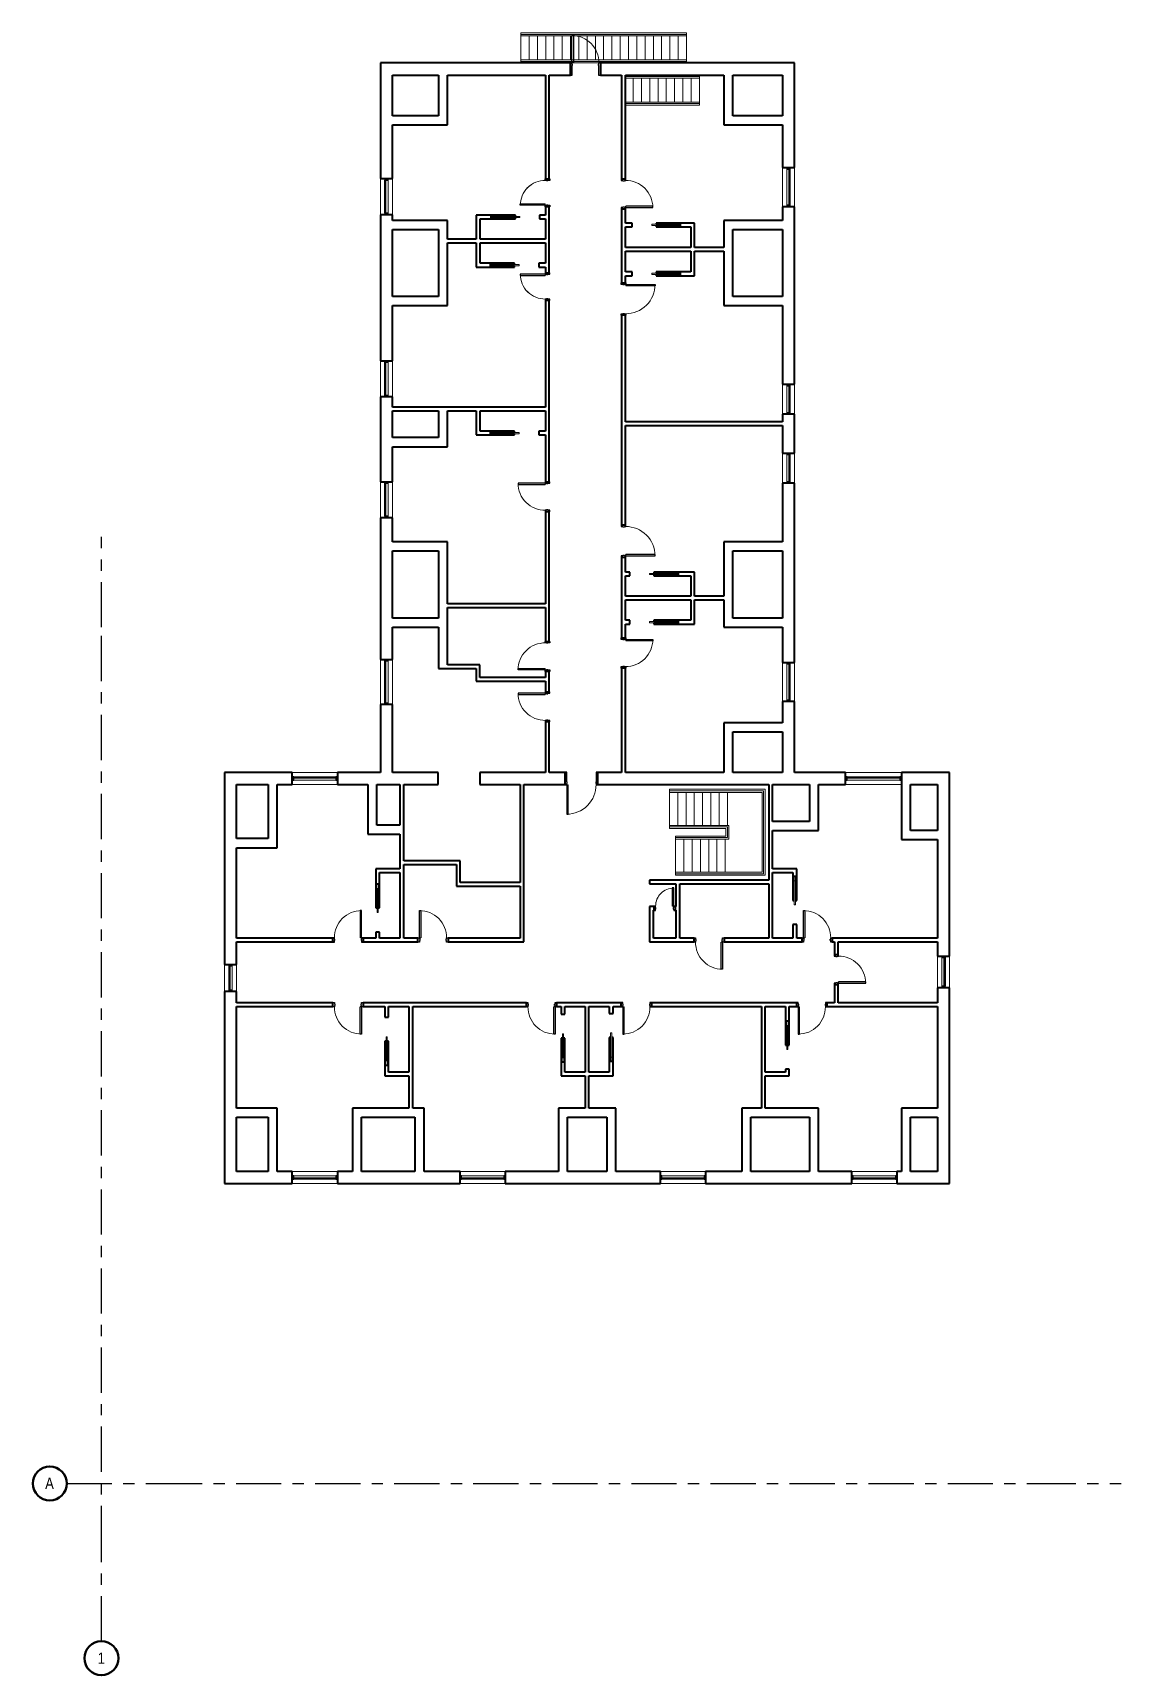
# Model space of a CAD drawing. Header units: inches. Extents: x -1361 to 84, y -1428 to 752.
import ezdxf

# ---------------------------------------------------------------- set-up
doc = ezdxf.new("R2010")
doc.units = ezdxf.units.IN
doc.header["$MEASUREMENT"] = 0
doc.linetypes.add('Grid Line', pattern=[105, 60, -15, 15, -15])
for name, color, linetype, lineweight in [('A-DOOR', 31, 'Continuous', 15), ('A-DOOR-FRAM', 31, 'Continuous', 25), ('A-FLOR-HRAL', 11, 'Continuous', 9), ('A-GLAZ-CURT', 52, 'Continuous', 9), ('A-GLAZ-CWMG', 51, 'Continuous', 9), ('A-WALL', 113, 'Continuous', 15), ('I-WALL', 2, 'Continuous', 15), ('S-GRID', 1, 'Continuous', 9), ('S-GRID-IDEN', 1, 'Continuous', 50), ('S-STRS', 31, 'Continuous', 9)]:
    doc.layers.add(name, color=color, linetype=linetype, lineweight=lineweight)
doc.styles.add('Arial Narrow', font='ARIALN.TTF', dxfattribs={"height": 15})

# ---------------------------------------------------------------- blocks, each defined once
blk = doc.blocks.new('Door-Pocket-Single - Single Pocket Door-5172794-LEVEL 3 Map Export')
at = {"layer": 'A-DOOR'}
for p, q in [((-10, 0.75), (-42, 0.75)), ((-42, 0.75), (-42, -0.75)), ((-10, -0.75), (-10, 0.75)), ((-42, -0.75), (-10, -0.75))]:
    blk.add_line(p, q, dxfattribs=at)
blk = doc.blocks.new('Door-Single_CE_ - HM Door-2_ HM Frame-5139876-LEVEL 3 Map Export')
at = {"layer": 'A-DOOR'}
for p, q in [((18, 39), (16.25, 39)), ((16.25, 39), (16.25, 3)), ((18, 3), (18, 39)), ((16.25, 3), (18, 3))]:
    blk.add_line(p, q, dxfattribs=at)
at = {"layer": 'A-DOOR', "lineweight": 25}
for p, q in [((18, 39), (16.25, 39)), ((16.25, 39), (16.25, 3)), ((18, 3), (18, 39)), ((18, 3), (16.25, 3))]:
    blk.add_line(p, q, dxfattribs=at)
at = {"layer": 'A-DOOR', "lineweight": 9}
blk.add_arc((18, 3), 36, 90, 180.5, dxfattribs=at)
blk.add_arc((18, 3), 36, 90, 180.5, dxfattribs=at)
blk.add_arc((18, 3), 36, 90, 180.5, dxfattribs=at)
blk.add_arc((18, 3), 36, 90, 180.5, dxfattribs=at)
at = {"layer": 'A-DOOR-FRAM'}
for p, q in [((-18, 3), (-20, 3)), ((-20, 3), (-20, -3)), ((-18, 1.25), (-18, 3)), ((-17.5, 1.25), (-18, 1.25)), ((-17.5, -0.75), (-17.5, 1.25)), ((18, 1.25), (17.5, 1.25)), ((17.5, 1.25), (17.5, -0.75)), ((20, 3), (18, 3)), ((18, 3), (18, 1.25)), ((20, -3), (20, 3)), ((-20, -3), (-18, -3)), ((-18, -3), (-18, -0.75)), ((-18, -0.75), (-17.5, -0.75)), ((17.5, -0.75), (18, -0.75)), ((18, -0.75), (18, -3)), ((18, -3), (20, -3))]:
    blk.add_line(p, q, dxfattribs=at)
blk = doc.blocks.new('Door-Pocket-Single - Single Pocket Door-5173088-LEVEL 3 Map Export')
at = {"layer": 'A-DOOR'}
for p, q in [((-42, 0.75), (-10, 0.75)), ((-42, -0.75), (-42, 0.75)), ((-10, 0.75), (-10, -0.75)), ((-10, -0.75), (-42, -0.75))]:
    blk.add_line(p, q, dxfattribs=at)
blk = doc.blocks.new('Door-Single_CE_ - HM Door-2_ HM Frame-5121650-LEVEL 3 Map Export')
at = {"layer": 'A-DOOR'}
for p, q in [((16.25, -39), (16.25, -3)), ((16.25, -3), (18, -3)), ((18, -3), (18, -39)), ((18, -39), (16.25, -39))]:
    blk.add_line(p, q, dxfattribs=at)
at = {"layer": 'A-DOOR', "lineweight": 25}
for p, q in [((16.25, -39), (16.25, -3)), ((18, -3), (16.25, -3)), ((18, -3), (18, -39)), ((18, -39), (16.25, -39))]:
    blk.add_line(p, q, dxfattribs=at)
at = {"layer": 'A-DOOR', "lineweight": 9}
blk.add_arc((18, -3), 36, 179.5, 270, dxfattribs=at)
blk.add_arc((18, -3), 36, 179.5, 270, dxfattribs=at)
blk.add_arc((18, -3), 36, 179.5, 270, dxfattribs=at)
blk.add_arc((18, -3), 36, 179.5, 270, dxfattribs=at)
at = {"layer": 'A-DOOR-FRAM'}
for p, q in [((-20, 3), (-18, 3)), ((-20, -3), (-20, 3)), ((-18, 3), (-18, 0.75)), ((-18, 0.75), (-17.5, 0.75)), ((-17.5, 0.75), (-17.5, -1.25)), ((17.5, 0.75), (18, 0.75)), ((17.5, -1.25), (17.5, 0.75)), ((18, 3), (20, 3)), ((18, 0.75), (18, 3)), ((20, 3), (20, -3)), ((-18, -3), (-20, -3)), ((-18, -1.25), (-18, -3)), ((-17.5, -1.25), (-18, -1.25)), ((18, -1.25), (17.5, -1.25)), ((18, -3), (18, -1.25)), ((20, -3), (18, -3))]:
    blk.add_line(p, q, dxfattribs=at)
blk = doc.blocks.new('Door-Single_CE_ - HM Door-2_ HM Frame-5154406-LEVEL 3 Map Export')
at = {"layer": 'A-DOOR'}
for p, q in [((19.5, 42), (17.75, 42)), ((17.75, 42), (17.75, 3)), ((19.5, 3), (19.5, 42)), ((17.75, 3), (19.5, 3))]:
    blk.add_line(p, q, dxfattribs=at)
at = {"layer": 'A-DOOR', "lineweight": 25}
for p, q in [((19.5, 42), (17.75, 42)), ((17.75, 42), (17.75, 3)), ((19.5, 3), (19.5, 42)), ((19.5, 3), (17.75, 3))]:
    blk.add_line(p, q, dxfattribs=at)
at = {"layer": 'A-DOOR', "lineweight": 9}
for end in [180.5, 180.5, 180.48038, 180.48038]:
    blk.add_arc((19.5, 3), 39, 90, end, dxfattribs=at)
at = {"layer": 'A-DOOR-FRAM'}
for p, q in [((-19.5, 3), (-21.5, 3)), ((-21.5, 3), (-21.5, -3)), ((-19.5, 1.25), (-19.5, 3)), ((-19, 1.25), (-19.5, 1.25)), ((-19, -0.75), (-19, 1.25)), ((19.5, 1.25), (19, 1.25)), ((19, 1.25), (19, -0.75)), ((21.5, 3), (19.5, 3)), ((19.5, 3), (19.5, 1.25)), ((21.5, -3), (21.5, 3)), ((-21.5, -3), (-19.5, -3)), ((-19.5, -3), (-19.5, -0.75)), ((-19.5, -0.75), (-19, -0.75)), ((19, -0.75), (19.5, -0.75)), ((19.5, -0.75), (19.5, -3)), ((19.5, -3), (21.5, -3))]:
    blk.add_line(p, q, dxfattribs=at)
blk = doc.blocks.new('Door-Single_CE_ - HM Door-2_ HM Frame-5154372-LEVEL 3 Map Export')
at = {"layer": 'A-DOOR'}
for p, q in [((17.75, -42), (17.75, -3)), ((17.75, -3), (19.5, -3)), ((19.5, -3), (19.5, -42)), ((19.5, -42), (17.75, -42))]:
    blk.add_line(p, q, dxfattribs=at)
at = {"layer": 'A-DOOR', "lineweight": 25}
for p, q in [((17.75, -42), (17.75, -3)), ((19.5, -3), (17.75, -3)), ((19.5, -3), (19.5, -42)), ((19.5, -42), (17.75, -42))]:
    blk.add_line(p, q, dxfattribs=at)
at = {"layer": 'A-DOOR', "lineweight": 9}
for start in [179.5, 179.5, 179.51962, 179.51962]:
    blk.add_arc((19.5, -3), 39, start, 270, dxfattribs=at)
at = {"layer": 'A-DOOR-FRAM'}
for p, q in [((-21.5, 3), (-19.5, 3)), ((-21.5, -3), (-21.5, 3)), ((-19.5, 3), (-19.5, 0.75)), ((-19.5, 0.75), (-19, 0.75)), ((-19, 0.75), (-19, -1.25)), ((19, 0.75), (19.5, 0.75)), ((19, -1.25), (19, 0.75)), ((19.5, 3), (21.5, 3)), ((19.5, 0.75), (19.5, 3)), ((21.5, 3), (21.5, -3)), ((-19.5, -3), (-21.5, -3)), ((-19.5, -1.25), (-19.5, -3)), ((-19, -1.25), (-19.5, -1.25)), ((19.5, -1.25), (19, -1.25)), ((19.5, -3), (19.5, -1.25)), ((21.5, -3), (19.5, -3))]:
    blk.add_line(p, q, dxfattribs=at)
blk = doc.blocks.new('Door-Single_CE_ - HM Door-2_ HM Frame-5183316-LEVEL 3 Map Export')
at = {"layer": 'A-DOOR'}
for p, q in [((16.5, 36), (14.75, 36)), ((14.75, 36), (14.75, 3)), ((16.5, 3), (16.5, 36)), ((14.75, 3), (16.5, 3))]:
    blk.add_line(p, q, dxfattribs=at)
at = {"layer": 'A-DOOR', "lineweight": 25}
for p, q in [((16.5, 36), (14.75, 36)), ((14.75, 36), (14.75, 3)), ((16.5, 3), (16.5, 36)), ((16.5, 3), (14.75, 3))]:
    blk.add_line(p, q, dxfattribs=at)
at = {"layer": 'A-DOOR', "lineweight": 9}
for end in [180.5, 180.5, 180.52223, 180.52223]:
    blk.add_arc((16.5, 3), 33, 90, end, dxfattribs=at)
at = {"layer": 'A-DOOR-FRAM'}
for p, q in [((-16.5, 3), (-18.5, 3)), ((-18.5, 3), (-18.5, -3)), ((-16.5, 1.25), (-16.5, 3)), ((-16, 1.25), (-16.5, 1.25)), ((-16, -0.75), (-16, 1.25)), ((16.5, 1.25), (16, 1.25)), ((16, 1.25), (16, -0.75)), ((18.5, 3), (16.5, 3)), ((16.5, 3), (16.5, 1.25)), ((18.5, -3), (18.5, 3)), ((-18.5, -3), (-16.5, -3)), ((-16.5, -3), (-16.5, -0.75)), ((-16.5, -0.75), (-16, -0.75)), ((16, -0.75), (16.5, -0.75)), ((16.5, -0.75), (16.5, -3)), ((16.5, -3), (18.5, -3))]:
    blk.add_line(p, q, dxfattribs=at)
blk = doc.blocks.new('Door-Single_CE_ - HM Door-2_ HM Frame-5143425-LEVEL 3 Map Export')
at = {"layer": 'A-DOOR'}
for p, q in [((14.75, -36), (14.75, -3)), ((14.75, -3), (16.5, -3)), ((16.5, -3), (16.5, -36)), ((16.5, -36), (14.75, -36))]:
    blk.add_line(p, q, dxfattribs=at)
at = {"layer": 'A-DOOR', "lineweight": 25}
for p, q in [((14.75, -36), (14.75, -3)), ((16.5, -3), (14.75, -3)), ((16.5, -3), (16.5, -36)), ((16.5, -36), (14.75, -36))]:
    blk.add_line(p, q, dxfattribs=at)
at = {"layer": 'A-DOOR', "lineweight": 9}
for start in [179.47777, 179.47777, 179.5, 179.5]:
    blk.add_arc((16.5, -3), 33, start, 270, dxfattribs=at)
at = {"layer": 'A-DOOR-FRAM'}
for p, q in [((-18.5, 3), (-16.5, 3)), ((-18.5, -3), (-18.5, 3)), ((-16.5, 3), (-16.5, 0.75)), ((-16.5, 0.75), (-16, 0.75)), ((-16, 0.75), (-16, -1.25)), ((16, 0.75), (16.5, 0.75)), ((16, -1.25), (16, 0.75)), ((16.5, 3), (18.5, 3)), ((16.5, 0.75), (16.5, 3)), ((18.5, 3), (18.5, -3)), ((-16.5, -3), (-18.5, -3)), ((-16.5, -1.25), (-16.5, -3)), ((-16, -1.25), (-16.5, -1.25)), ((16.5, -1.25), (16, -1.25)), ((16.5, -3), (16.5, -1.25)), ((18.5, -3), (16.5, -3))]:
    blk.add_line(p, q, dxfattribs=at)
blk = doc.blocks.new('Door-Single_CE_ - HM Door-2_ HM Frame-5154440-LEVEL 3 Map Export')
at = {"layer": 'A-DOOR'}
for p, q in [((19.5, 47.5), (17.75, 47.5)), ((17.75, 47.5), (17.75, 8.5)), ((19.5, 8.5), (19.5, 47.5)), ((17.75, 8.5), (19.5, 8.5))]:
    blk.add_line(p, q, dxfattribs=at)
at = {"layer": 'A-DOOR', "lineweight": 25}
for p, q in [((19.5, 47.5), (17.75, 47.5)), ((17.75, 47.5), (17.75, 8.5)), ((19.5, 8.5), (19.5, 47.5)), ((19.5, 8.5), (17.75, 8.5))]:
    blk.add_line(p, q, dxfattribs=at)
at = {"layer": 'A-DOOR', "lineweight": 9}
for end in [180.5, 180.5, 180.48038, 180.48038]:
    blk.add_arc((19.5, 8.5), 39, 90, end, dxfattribs=at)
at = {"layer": 'A-DOOR-FRAM'}
for p, q in [((-19.5, 8.5), (-21.5, 8.5)), ((-21.5, 8.5), (-21.5, -8.5)), ((-19.5, 6.75), (-19.5, 8.5)), ((-19, 6.75), (-19.5, 6.75)), ((-19.5, -8.5), (-19.5, 4.75)), ((-19.5, 4.75), (-19, 4.75)), ((-19, 4.75), (-19, 6.75)), ((19.5, 6.75), (19, 6.75)), ((19, 6.75), (19, 4.75)), ((19, 4.75), (19.5, 4.75)), ((21.5, 8.5), (19.5, 8.5)), ((19.5, 8.5), (19.5, 6.75)), ((19.5, 4.75), (19.5, -8.5)), ((21.5, -8.5), (21.5, 8.5)), ((-21.5, -8.5), (-19.5, -8.5)), ((19.5, -8.5), (21.5, -8.5))]:
    blk.add_line(p, q, dxfattribs=at)
blk = doc.blocks.new('System Panel - zGlazed-5238808-LEVEL 3 Map Export')
at = {"layer": 'A-GLAZ-CURT', "lineweight": 15}
for p, q in [((28, -0.5), (-28, -0.5)), ((-28, -0.5), (-28, -1.5)), ((-28, -1.5), (28, -1.5)), ((28, -1.5), (28, -0.5))]:
    blk.add_line(p, q, dxfattribs=at)
blk = doc.blocks.new('Rectangular Mullion - 4 1_2_ x 2_ Rectangular_CE_-5238807-LEVEL 3 Map Export')
at = {"layer": 'A-GLAZ-CWMG'}
for p, q in [((-893.8, -137.7), (-893.8, -81.7)), ((-889.3, -137.7), (-889.3, -81.7))]:
    blk.add_line(p, q, dxfattribs=at)
blk = doc.blocks.new('Rectangular Mullion - 4 1_2_ x 2_ Rectangular_CE_-5163796-LEVEL 3 Map Export')
at = {"layer": 'A-GLAZ-CWMG', "lineweight": 25}
for p, q in [((-2, 2.25), (0, 2.25)), ((-2, -2.25), (-2, 2.25)), ((0, 2.25), (0, -2.25)), ((0, -2.25), (-2, -2.25))]:
    blk.add_line(p, q, dxfattribs=at)
blk = doc.blocks.new('Rectangular Mullion - 4 1_2_ x 2_ Rectangular_CE_-5163797-LEVEL 3 Map Export')
at = {"layer": 'A-GLAZ-CWMG', "lineweight": 25}
for p, q in [((0, 2.25), (-2, 2.25)), ((-2, 2.25), (-2, -2.25)), ((0, -2.25), (0, 2.25)), ((-2, -2.25), (0, -2.25))]:
    blk.add_line(p, q, dxfattribs=at)
blk = doc.blocks.new('System Panel - zGlazed-5231333-LEVEL 3 Map Export')
at = {"layer": 'A-GLAZ-CURT', "lineweight": 15}
for p, q in [((22, 1.5), (-22, 1.5)), ((-22, 1.5), (-22, 0.5)), ((-22, 0.5), (22, 0.5)), ((22, 0.5), (22, 1.5))]:
    blk.add_line(p, q, dxfattribs=at)
blk = doc.blocks.new('Rectangular Mullion - 4 1_2_ x 2_ Rectangular_CE_-5231149-LEVEL 3 Map Export')
at = {"layer": 'A-GLAZ-CWMG'}
for p, q in [((-893.8, 154.3), (-893.8, 110.3)), ((-889.3, 154.3), (-889.3, 110.3))]:
    blk.add_line(p, q, dxfattribs=at)
blk = doc.blocks.new('Rectangular Mullion - 4 1_2_ x 2_ Rectangular_CE_-5162606-LEVEL 3 Map Export')
at = {"layer": 'A-GLAZ-CWMG', "lineweight": 25}
for p, q in [((-2, 2.25), (0, 2.25)), ((-2, -2.25), (-2, 2.25)), ((0, 2.25), (0, -2.25)), ((0, -2.25), (-2, -2.25))]:
    blk.add_line(p, q, dxfattribs=at)
blk = doc.blocks.new('Rectangular Mullion - 4 1_2_ x 2_ Rectangular_CE_-5162607-LEVEL 3 Map Export')
at = {"layer": 'A-GLAZ-CWMG', "lineweight": 25}
for p, q in [((0, 2.25), (-2, 2.25)), ((-2, 2.25), (-2, -2.25)), ((0, -2.25), (0, 2.25)), ((-2, -2.25), (0, -2.25))]:
    blk.add_line(p, q, dxfattribs=at)
blk = doc.blocks.new('System Panel - zGlazed-5234466-LEVEL 3 Map Export')
at = {"layer": 'A-GLAZ-CURT', "lineweight": 15}
for p, q in [((24, -0.5), (-24, -0.5)), ((-24, -0.5), (-24, -1.5)), ((-24, -1.5), (24, -1.5)), ((24, -1.5), (24, -0.5))]:
    blk.add_line(p, q, dxfattribs=at)
blk = doc.blocks.new('Rectangular Mullion - 4 1_2_ x 2_ Rectangular_CE_-V1-LEVEL 3 Map Export')
at = {"layer": 'A-GLAZ-CWMG'}
for p, q in [((-359.8, 571.3), (-359.8, 523.3)), ((-355.3, 571.3), (-355.3, 523.3))]:
    blk.add_line(p, q, dxfattribs=at)
blk = doc.blocks.new('System Panel - zGlazed-5234467-LEVEL 3 Map Export')
at = {"layer": 'A-GLAZ-CURT', "lineweight": 15}
for p, q in [((18, -0.5), (-18, -0.5)), ((-18, -0.5), (-18, -1.5)), ((-18, -1.5), (18, -1.5)), ((18, -1.5), (18, -0.5))]:
    blk.add_line(p, q, dxfattribs=at)
blk = doc.blocks.new('Rectangular Mullion - 4 1_2_ x 2_ Rectangular_CE_-5163835-LEVEL 3 Map Export')
at = {"layer": 'A-GLAZ-CWMG'}
for p, q in [((-359.8, 283.8), (-359.8, 247.8)), ((-355.3, 283.8), (-355.3, 247.8))]:
    blk.add_line(p, q, dxfattribs=at)
blk = doc.blocks.new('Railing - Railing-5200195-LEVEL 3 Map Export')
at = {"layer": 'A-FLOR-HRAL'}
for p, q in [((-515.5, -300.2), (-438.5, -300.2)), ((-515.5, -302.2), (-515.5, -300.2)), ((-515.5, -302.2), (-438.5, -302.2)), ((-438.5, -300.2), (-436.5, -300.2)), ((-438.5, -302.2), (-438.5, -316.2)), ((-436.5, -300.2), (-436.5, -318.2)), ((-507.4, -318.2), (-507.4, -316.2)), ((-441.4, -316.2), (-507.4, -316.2)), ((-441.4, -318.2), (-507.4, -318.2)), ((-438.5, -316.2), (-441.4, -316.2)), ((-436.5, -318.2), (-441.4, -318.2))]:
    blk.add_line(p, q, dxfattribs=at)
blk = doc.blocks.new('Railing - Railing-5200199-LEVEL 3 Map Export')
at = {"layer": 'A-FLOR-HRAL'}
for p, q in [((-515.5, -254.2), (-438.5, -254.2)), ((-515.5, -256.2), (-515.5, -254.2)), ((-515.5, -256.2), (-438.5, -256.2)), ((-438.5, -254.2), (-390.5, -254.2)), ((-438.5, -256.2), (-392.5, -256.2)), ((-392.5, -256.2), (-392.5, -362.2)), ((-390.5, -254.2), (-390.5, -364.2)), ((-507.4, -364.2), (-507.4, -362.2)), ((-441.4, -362.2), (-507.4, -362.2)), ((-441.4, -364.2), (-507.4, -364.2)), ((-392.5, -362.2), (-441.4, -362.2)), ((-390.5, -364.2), (-441.4, -364.2))]:
    blk.add_line(p, q, dxfattribs=at)
blk = doc.blocks.new('System Panel - zGlazed-5231364-LEVEL 3 Map Export')
at = {"layer": 'A-GLAZ-CURT', "lineweight": 15}
for p, q in [((16, 1.5), (-16, 1.5)), ((-16, 1.5), (-16, 0.5)), ((-16, 0.5), (16, 0.5)), ((16, 0.5), (16, 1.5))]:
    blk.add_line(p, q, dxfattribs=at)
blk = doc.blocks.new('Rectangular Mullion - 4 1_2_ x 2_ Rectangular_CE_-5211266-LEVEL 3 Map Export')
at = {"layer": 'A-GLAZ-CWMG'}
for p, q in [((-1100.7, -486.7), (-1100.7, -518.7)), ((-1096.2, -486.7), (-1096.2, -518.7))]:
    blk.add_line(p, q, dxfattribs=at)
blk = doc.blocks.new('Railing - Railing-5216611-LEVEL 3 Map Export')
at = {"layer": 'A-FLOR-HRAL'}
for p, q in [((-574.1, 660.3), (-475.7, 660.3)), ((-574.1, 658.3), (-475.7, 658.3)), ((-475.7, 660.3), (-475.7, 658.3))]:
    blk.add_line(p, q, dxfattribs=at)
blk = doc.blocks.new('Railing - Railing-5216615-LEVEL 3 Map Export')
at = {"layer": 'A-FLOR-HRAL'}
for p, q in [((-574.1, 694.3), (-475.7, 694.3)), ((-574.1, 692.3), (-475.7, 692.3)), ((-475.7, 694.3), (-475.7, 692.3))]:
    blk.add_line(p, q, dxfattribs=at)
blk = doc.blocks.new('Door-Single_CE_ - WD Door-2_ WD Frame-5217027-LEVEL 3 Map Export')
at = {"layer": 'A-DOOR'}
for p, q in [((16, -44.5), (16, -8.5)), ((16, -8.5), (18, -8.5)), ((18, -8.5), (18, -44.5)), ((18, -44.5), (16, -44.5))]:
    blk.add_line(p, q, dxfattribs=at)
at = {"layer": 'A-DOOR', "lineweight": 25}
for p, q in [((16, -44.5), (16, -8.5)), ((18, -8.5), (16, -8.5)), ((18, -8.5), (18, -44.5)), ((18, -44.5), (16, -44.5))]:
    blk.add_line(p, q, dxfattribs=at)
at = {"layer": 'A-DOOR', "lineweight": 9}
blk.add_arc((18, -8.5), 36, 179.5, 270, dxfattribs=at)
blk.add_arc((18, -8.5), 36, 179.5, 270, dxfattribs=at)
blk.add_arc((18, -8.5), 36, 179.5, 270, dxfattribs=at)
blk.add_arc((18, -8.5), 36, 179.5, 270, dxfattribs=at)
at = {"layer": 'A-DOOR-FRAM'}
for p, q in [((-20, 8.5), (-18, 8.5)), ((-20, -8.5), (-20, 8.5)), ((-18, 8.5), (-18, -4.5)), ((18, 8.5), (20, 8.5)), ((18, -4.5), (18, 8.5)), ((20, 8.5), (20, -8.5)), ((-18, -8.5), (-20, -8.5)), ((-18, -4.5), (-17.5, -4.5)), ((-18, -6.5), (-18, -8.5)), ((-17.5, -6.5), (-18, -6.5)), ((-17.5, -4.5), (-17.5, -6.5)), ((17.5, -4.5), (18, -4.5)), ((17.5, -6.5), (17.5, -4.5)), ((18, -6.5), (17.5, -6.5)), ((18, -8.5), (18, -6.5)), ((20, -8.5), (18, -8.5))]:
    blk.add_line(p, q, dxfattribs=at)
blk = doc.blocks.new('Railing - Railing-5228391-LEVEL 3 Map Export')
at = {"layer": 'A-FLOR-HRAL'}
for p, q in [((-712.9, 748.3), (-712.9, 750.3)), ((-492.9, 750.3), (-712.9, 750.3)), ((-492.9, 748.3), (-712.9, 748.3)), ((-492.9, 750.3), (-492.9, 748.3))]:
    blk.add_line(p, q, dxfattribs=at)
blk = doc.blocks.new('Railing - Railing-5228395-LEVEL 3 Map Export')
at = {"layer": 'A-FLOR-HRAL'}
for p, q in [((-712.9, 714.3), (-712.9, 716.3)), ((-492.9, 716.3), (-712.9, 716.3)), ((-492.9, 714.3), (-712.9, 714.3)), ((-492.9, 716.3), (-492.9, 714.3))]:
    blk.add_line(p, q, dxfattribs=at)
blk = doc.blocks.new('System Panel - zGlazed-5234469-LEVEL 3 Map Export')
at = {"layer": 'A-GLAZ-CURT', "lineweight": 15}
for p, q in [((19, 1.5), (-19, 1.5)), ((-19, 1.5), (-19, 0.5)), ((-19, 0.5), (19, 0.5)), ((19, 0.5), (19, 1.5))]:
    blk.add_line(p, q, dxfattribs=at)
blk = doc.blocks.new('Rectangular Mullion - 4 1_2_ x 2_ Rectangular_CE_-5208501-LEVEL 3 Map Export')
at = {"layer": 'A-GLAZ-CWMG'}
for p, q in [((-153.6, -513.7), (-153.6, -475.7)), ((-149.1, -513.7), (-149.1, -475.7))]:
    blk.add_line(p, q, dxfattribs=at)
blk = doc.blocks.new('System Panel - zGlazed-5243017-LEVEL 3 Map Export')
at = {"layer": 'A-GLAZ-CURT', "lineweight": 15}
for p, q in [((35.1, 1.5), (-35.1, 1.5)), ((-35.1, 1.5), (-35.1, 0.5)), ((-35.1, 0.5), (35.1, 0.5)), ((35.1, 0.5), (35.1, 1.5))]:
    blk.add_line(p, q, dxfattribs=at)
blk = doc.blocks.new('Rectangular Mullion - 4 1_2_ x 2_ Rectangular_CE_-5243016-LEVEL 3 Map Export')
at = {"layer": 'A-GLAZ-CWMG'}
for p, q in [((-209.4, -235.5), (-279.5, -235.5)), ((-209.4, -240), (-279.5, -240))]:
    blk.add_line(p, q, dxfattribs=at)
blk = doc.blocks.new('System Panel - zGlazed-5230621-LEVEL 3 Map Export')
at = {"layer": 'A-GLAZ-CURT', "lineweight": 15}
for p, q in [((28, 1.5), (-28, 1.5)), ((-28, 1.5), (-28, 0.5)), ((-28, 0.5), (28, 0.5)), ((28, 0.5), (28, 1.5))]:
    blk.add_line(p, q, dxfattribs=at)
blk = doc.blocks.new('Rectangular Mullion - 4 1_2_ x 2_ Rectangular_CE_-5230058-LEVEL 3 Map Export')
at = {"layer": 'A-GLAZ-CWMG'}
for p, q in [((-271.4, -765.5), (-215.4, -765.5)), ((-271.4, -770), (-215.4, -770))]:
    blk.add_line(p, q, dxfattribs=at)
blk = doc.blocks.new('Rectangular Mullion - 4 1_2_ x 2_ Rectangular_CE_-5218122-LEVEL 3 Map Export')
at = {"layer": 'A-GLAZ-CWMG', "lineweight": 25}
for p, q in [((-2, 2.25), (0, 2.25)), ((-2, -2.25), (-2, 2.25)), ((0, 2.25), (0, -2.25)), ((0, -2.25), (-2, -2.25))]:
    blk.add_line(p, q, dxfattribs=at)
blk = doc.blocks.new('Rectangular Mullion - 4 1_2_ x 2_ Rectangular_CE_-5218123-LEVEL 3 Map Export')
at = {"layer": 'A-GLAZ-CWMG', "lineweight": 25}
for p, q in [((0, 2.25), (-2, 2.25)), ((-2, 2.25), (-2, -2.25)), ((0, -2.25), (0, 2.25)), ((-2, -2.25), (0, -2.25))]:
    blk.add_line(p, q, dxfattribs=at)
blk = doc.blocks.new('System Panel - zGlazed-5237946-LEVEL 3 Map Export')
at = {"layer": 'A-GLAZ-CURT', "lineweight": 15}
for p, q in [((28, 1.5), (-28, 1.5)), ((-28, 1.5), (-28, 0.5)), ((-28, 0.5), (28, 0.5)), ((28, 0.5), (28, 1.5))]:
    blk.add_line(p, q, dxfattribs=at)
blk = doc.blocks.new('Door-Single_CE_ - WD Door-2_ WD Frame-5215058-LEVEL 3 Map Export')
at = {"layer": 'A-DOOR'}
for p, q in [((12, 27), (10, 27)), ((10, 27), (10, 3)), ((12, 3), (12, 27)), ((10, 3), (12, 3))]:
    blk.add_line(p, q, dxfattribs=at)
at = {"layer": 'A-DOOR', "lineweight": 25}
for p, q in [((12, 27), (10, 27)), ((10, 27), (10, 3)), ((12, 3), (12, 27)), ((12, 3), (10, 3))]:
    blk.add_line(p, q, dxfattribs=at)
at = {"layer": 'A-DOOR', "lineweight": 9}
for end in [180.5, 180.5, 180.6124, 180.6124]:
    blk.add_arc((12, 3), 24, 90, end, dxfattribs=at)
at = {"layer": 'A-DOOR-FRAM'}
for p, q in [((-12, 3), (-14, 3)), ((-14, 3), (-14, -3)), ((-12, 1), (-12, 3)), ((-11.5, 1), (-12, 1)), ((-11.5, -1), (-11.5, 1)), ((12, 1), (11.5, 1)), ((11.5, 1), (11.5, -1)), ((14, 3), (12, 3)), ((12, 3), (12, 1)), ((14, -3), (14, 3)), ((-14, -3), (-12, -3)), ((-12, -3), (-12, -1)), ((-12, -1), (-11.5, -1)), ((11.5, -1), (12, -1)), ((12, -1), (12, -3)), ((12, -3), (14, -3))]:
    blk.add_line(p, q, dxfattribs=at)
blk = doc.blocks.new('Grid - Grid Head-Circle_CE_-46466-LEVEL 3 Map Export')
at = {"layer": 'S-GRID-IDEN'}
blk.add_circle((0, 0), 0.188, dxfattribs=at)

msp = doc.modelspace()

# ---------------------------------------------------------------- linework, layer by layer
at = {"layer": 'A-WALL', "lineweight": 40}
for p, q in [((-822.1, 696.3), (-822.1, 642.3)), ((-810.1, 630.3), (-810.1, 696.3)), ((-443.5, 696.3), (-443.5, 630.3)), ((-431.5, 642.3), (-431.5, 696.3)), ((-822.1, 642.3), (-883.5, 642.3)), ((-365.5, 642.3), (-431.5, 642.3)), ((-883.5, 630.3), (-810.1, 630.3)), ((-443.5, 630.3), (-365.5, 630.3)), ((-810.1, 503.3), (-883.5, 503.3)), ((-810.1, 478.3), (-810.1, 503.3)), ((-365.5, 503.3), (-443.5, 503.3)), ((-443.5, 503.3), (-443.5, 467.3)), ((-883.5, 491.3), (-822.1, 491.3)), ((-822.1, 491.3), (-822.1, 402.3)), ((-431.5, 491.3), (-365.5, 491.3)), ((-431.5, 402.3), (-431.5, 491.3)), ((-810.1, 390.3), (-810.1, 473.3)), ((-443.5, 462.3), (-443.5, 390.3)), ((-822.1, 402.3), (-883.5, 402.3)), ((-365.5, 402.3), (-431.5, 402.3)), ((-883.5, 390.3), (-810.1, 390.3)), ((-443.5, 390.3), (-365.5, 390.3)), ((-822.1, 250.3), (-822.1, 214.8)), ((-810.1, 202.8), (-810.1, 250.3)), ((-822.1, 214.8), (-883.5, 214.8)), ((-883.5, 202.8), (-810.1, 202.8)), ((-810.1, 76.3), (-883.5, 76.3)), ((-810.1, -5.7), (-810.1, 76.3)), ((-443.5, 76.3), (-443.5, 4.3)), ((-365.5, 76.3), (-443.5, 76.3)), ((-883.5, 64.3), (-822.1, 64.3)), ((-822.1, 64.3), (-822.1, -24.7)), ((-431.5, -24.7), (-431.5, 64.3)), ((-431.5, 64.3), (-365.5, 64.3)), ((-810.1, -86.7), (-810.1, -10.7)), ((-443.5, -0.7), (-443.5, -36.7)), ((-822.1, -24.7), (-883.5, -24.7)), ((-883.5, -36.7), (-822.1, -36.7)), ((-822.1, -36.7), (-822.1, -91.7)), ((-443.5, -36.7), (-365.5, -36.7)), ((-365.5, -24.7), (-431.5, -24.7)), ((-822.1, -91.7), (-810.1, -91.7)), ((-365.5, -163.7), (-443.5, -163.7)), ((-443.5, -163.7), (-443.5, -229.7)), ((-431.5, -175.7), (-365.5, -175.7)), ((-431.5, -229.7), (-431.5, -175.7)), ((-1048.5, -245.7), (-1048.5, -317.7)), ((-1036.5, -329.7), (-1036.5, -245.7)), ((-916, -245.7), (-916, -311.7)), ((-904, -299.7), (-904, -245.7)), ((-329.5, -245.7), (-329.5, -294.7)), ((-317.5, -306.7), (-317.5, -245.7)), ((-207.4, -245.7), (-207.4, -318.7)), ((-195.4, -306.7), (-195.4, -245.7)), ((-873.5, -299.7), (-904, -299.7)), ((-329.5, -294.7), (-378.5, -294.7)), ((-1048.5, -317.7), (-1090.5, -317.7)), ((-916, -311.7), (-873.5, -311.7)), ((-378.5, -306.7), (-317.5, -306.7)), ((-207.4, -318.7), (-159.4, -318.7)), ((-159.4, -306.7), (-195.4, -306.7)), ((-1090.5, -329.7), (-1036.5, -329.7)), ((-1036.5, -675.7), (-1090.5, -675.7)), ((-1036.5, -759.7), (-1036.5, -675.7)), ((-936.5, -675.7), (-936.5, -759.7)), ((-861.5, -675.7), (-936.5, -675.7)), ((-841.5, -675.7), (-856.5, -675.7)), ((-841.5, -759.7), (-841.5, -675.7)), ((-662.9, -675.7), (-662.9, -759.7)), ((-627.4, -675.7), (-662.9, -675.7)), ((-586.9, -675.7), (-622.4, -675.7)), ((-586.9, -759.7), (-586.9, -675.7)), ((-419.5, -675.7), (-419.5, -759.7)), ((-393.4, -675.7), (-419.5, -675.7)), ((-317.5, -675.7), (-388.4, -675.7)), ((-317.5, -759.7), (-317.5, -675.7)), ((-207.4, -675.7), (-207.4, -759.7)), ((-159.4, -675.7), (-207.4, -675.7)), ((-1090.5, -687.7), (-1048.5, -687.7)), ((-1048.5, -687.7), (-1048.5, -759.7)), ((-924.5, -759.7), (-924.5, -687.7)), ((-924.5, -687.7), (-853.5, -687.7)), ((-853.5, -687.7), (-853.5, -759.7)), ((-650.9, -759.7), (-650.9, -687.7)), ((-650.9, -687.7), (-598.9, -687.7)), ((-598.9, -687.7), (-598.9, -759.7)), ((-407.5, -759.7), (-407.5, -687.7)), ((-407.5, -687.7), (-329.5, -687.7)), ((-329.5, -687.7), (-329.5, -759.7)), ((-195.4, -759.7), (-195.4, -687.7)), ((-195.4, -687.7), (-159.4, -687.7))]:
    msp.add_line(p, q, dxfattribs=at)
at = {"layer": 'I-WALL', "lineweight": 40}
for p, q in [((-899.5, 712.3), (-899.5, 558.8)), ((-647.1, 712.3), (-899.5, 712.3)), ((-647.1, 696.3), (-647.1, 712.3)), ((-349.5, 712.3), (-607.1, 712.3)), ((-607.1, 712.3), (-607.1, 696.3)), ((-349.5, 573.3), (-349.5, 712.3)), ((-883.5, 642.3), (-883.5, 696.3)), ((-883.5, 696.3), (-822.1, 696.3)), ((-810.1, 696.3), (-680.1, 696.3)), ((-680.1, 696.3), (-680.1, 558.3)), ((-675.1, 696.3), (-647.1, 696.3)), ((-675.1, 558.3), (-675.1, 696.3)), ((-607.1, 696.3), (-579.1, 696.3)), ((-579.1, 696.3), (-579.1, 558.3)), ((-574.1, 696.3), (-443.5, 696.3)), ((-574.1, 558.3), (-574.1, 696.3)), ((-431.5, 696.3), (-365.5, 696.3)), ((-365.5, 696.3), (-365.5, 642.3)), ((-883.5, 558.8), (-883.5, 630.3)), ((-365.5, 630.3), (-365.5, 573.3)), ((-365.5, 573.3), (-349.5, 573.3)), ((-899.5, 558.8), (-883.5, 558.8)), ((-680.1, 558.3), (-675.1, 558.3)), ((-579.1, 558.3), (-574.1, 558.3)), ((-883.5, 510.8), (-899.5, 510.8)), ((-899.5, 510.8), (-899.5, 316.8)), ((-883.5, 503.3), (-883.5, 510.8)), ((-720.1, 510.3), (-772.1, 510.3)), ((-772.1, 510.3), (-772.1, 478.3)), ((-767.1, 505.3), (-720.1, 505.3)), ((-767.1, 478.3), (-767.1, 505.3)), ((-752.1, 506.3), (-752.1, 509.3)), ((-752.1, 509.3), (-720.1, 509.3)), ((-720.1, 506.3), (-752.1, 506.3)), ((-720.1, 509.3), (-720.1, 510.3)), ((-720.1, 505.3), (-720.1, 506.3)), ((-680.1, 510.3), (-688.1, 510.3)), ((-688.1, 510.3), (-688.1, 505.3)), ((-688.1, 505.3), (-680.1, 505.3)), ((-675.1, 521.3), (-680.1, 521.3)), ((-680.1, 521.3), (-680.1, 510.3)), ((-680.1, 505.3), (-680.1, 478.3)), ((-675.1, 433.8), (-675.1, 521.3)), ((-574.1, 518.3), (-579.1, 518.3)), ((-579.1, 518.3), (-579.1, 420.3)), ((-574.1, 499.8), (-574.1, 518.3)), ((-365.5, 521.3), (-365.5, 503.3)), ((-349.5, 521.3), (-365.5, 521.3)), ((-349.5, 285.8), (-349.5, 521.3)), ((-883.5, 402.3), (-883.5, 491.3)), ((-565.1, 499.8), (-574.1, 499.8)), ((-574.1, 467.3), (-574.1, 494.8)), ((-574.1, 494.8), (-565.1, 494.8)), ((-565.1, 494.8), (-565.1, 499.8)), ((-482.1, 499.8), (-533.1, 499.8)), ((-533.1, 499.8), (-533.1, 498.8)), ((-533.1, 498.8), (-501.1, 498.8)), ((-501.1, 495.8), (-533.1, 495.8)), ((-533.1, 495.8), (-533.1, 494.8)), ((-533.1, 494.8), (-487.1, 494.8)), ((-501.1, 498.8), (-501.1, 495.8)), ((-487.1, 494.8), (-487.1, 467.3)), ((-482.1, 467.3), (-482.1, 499.8)), ((-365.5, 491.3), (-365.5, 402.3)), ((-772.1, 478.3), (-810.1, 478.3)), ((-810.1, 473.3), (-772.1, 473.3)), ((-772.1, 473.3), (-772.1, 441.3)), ((-680.1, 478.3), (-767.1, 478.3)), ((-767.1, 473.3), (-680.1, 473.3)), ((-767.1, 446.3), (-767.1, 473.3)), ((-680.1, 473.3), (-680.1, 446.3)), ((-487.1, 467.3), (-574.1, 467.3)), ((-574.1, 462.3), (-487.1, 462.3)), ((-574.1, 434.8), (-574.1, 462.3)), ((-487.1, 462.3), (-487.1, 434.8)), ((-443.5, 467.3), (-482.1, 467.3)), ((-482.1, 462.3), (-443.5, 462.3)), ((-482.1, 429.8), (-482.1, 462.3)), ((-772.1, 441.3), (-721.1, 441.3)), ((-721.1, 446.3), (-767.1, 446.3)), ((-753.1, 442.3), (-753.1, 445.3)), ((-753.1, 445.3), (-721.1, 445.3)), ((-721.1, 442.3), (-753.1, 442.3)), ((-721.1, 445.3), (-721.1, 446.3)), ((-721.1, 441.3), (-721.1, 442.3)), ((-680.1, 446.3), (-689.1, 446.3)), ((-689.1, 446.3), (-689.1, 441.3)), ((-689.1, 441.3), (-680.1, 441.3)), ((-680.1, 441.3), (-680.1, 433.8)), ((-680.1, 433.8), (-675.1, 433.8)), ((-579.1, 420.3), (-574.1, 420.3)), ((-565.1, 434.8), (-574.1, 434.8)), ((-574.1, 420.3), (-574.1, 429.8)), ((-574.1, 429.8), (-565.1, 429.8)), ((-565.1, 429.8), (-565.1, 434.8)), ((-487.1, 434.8), (-533.1, 434.8)), ((-533.1, 434.8), (-533.1, 433.8)), ((-533.1, 433.8), (-501.1, 433.8)), ((-501.1, 430.8), (-533.1, 430.8)), ((-533.1, 430.8), (-533.1, 429.8)), ((-533.1, 429.8), (-482.1, 429.8)), ((-501.1, 433.8), (-501.1, 430.8)), ((-675.1, 396.8), (-680.1, 396.8)), ((-680.1, 396.8), (-680.1, 255.3)), ((-675.1, 156.3), (-675.1, 396.8)), ((-883.5, 316.8), (-883.5, 390.3)), ((-574.1, 377.3), (-579.1, 377.3)), ((-579.1, 377.3), (-579.1, 98.8)), ((-574.1, 235.8), (-574.1, 377.3)), ((-365.5, 390.3), (-365.5, 285.8)), ((-899.5, 316.8), (-883.5, 316.8)), ((-365.5, 285.8), (-349.5, 285.8)), ((-883.5, 268.8), (-899.5, 268.8)), ((-899.5, 268.8), (-899.5, 156.3)), ((-883.5, 255.3), (-883.5, 268.8)), ((-680.1, 255.3), (-883.5, 255.3)), ((-883.5, 214.8), (-883.5, 250.3)), ((-883.5, 250.3), (-822.1, 250.3)), ((-810.1, 250.3), (-772.1, 250.3)), ((-772.1, 250.3), (-772.1, 218.3)), ((-767.1, 250.3), (-680.1, 250.3)), ((-767.1, 223.3), (-767.1, 250.3)), ((-680.1, 250.3), (-680.1, 223.3)), ((-365.5, 245.8), (-365.5, 235.8)), ((-349.5, 245.8), (-365.5, 245.8)), ((-349.5, 194.3), (-349.5, 245.8)), ((-772.1, 218.3), (-721.1, 218.3)), ((-721.1, 223.3), (-767.1, 223.3)), ((-753.1, 219.3), (-753.1, 222.3)), ((-753.1, 222.3), (-721.1, 222.3)), ((-721.1, 219.3), (-753.1, 219.3)), ((-721.1, 222.3), (-721.1, 223.3)), ((-721.1, 218.3), (-721.1, 219.3)), ((-680.1, 223.3), (-689.1, 223.3)), ((-689.1, 223.3), (-689.1, 218.3)), ((-689.1, 218.3), (-680.1, 218.3)), ((-680.1, 218.3), (-680.1, 156.3)), ((-365.5, 235.8), (-574.1, 235.8)), ((-574.1, 98.8), (-574.1, 230.8)), ((-574.1, 230.8), (-365.5, 230.8)), ((-365.5, 230.8), (-365.5, 194.3)), ((-883.5, 156.3), (-883.5, 202.8)), ((-365.5, 194.3), (-349.5, 194.3)), ((-899.5, 156.3), (-883.5, 156.3)), ((-680.1, 156.3), (-675.1, 156.3)), ((-365.5, 154.3), (-365.5, 76.3)), ((-349.5, 154.3), (-365.5, 154.3)), ((-349.5, -83.7), (-349.5, 154.3)), ((-675.1, 116.3), (-680.1, 116.3)), ((-680.1, 116.3), (-680.1, -5.7)), ((-675.1, -55.7), (-675.1, 116.3)), ((-883.5, 108.3), (-899.5, 108.3)), ((-899.5, 108.3), (-899.5, -79.7)), ((-883.5, 76.3), (-883.5, 108.3)), ((-579.1, 98.8), (-574.1, 98.8)), ((-883.5, -24.7), (-883.5, 64.3)), ((-574.1, 55.8), (-579.1, 55.8)), ((-579.1, 55.8), (-579.1, -51.2)), ((-574.1, 36.3), (-574.1, 55.8)), ((-365.5, 64.3), (-365.5, -24.7)), ((-568.1, 36.3), (-574.1, 36.3)), ((-574.1, 4.3), (-574.1, 31.3)), ((-574.1, 31.3), (-568.1, 31.3)), ((-568.1, 31.3), (-568.1, 36.3)), ((-482.1, 36.3), (-536.1, 36.3)), ((-536.1, 36.3), (-536.1, 35.3)), ((-536.1, 35.3), (-504.1, 35.3)), ((-504.1, 32.3), (-536.1, 32.3)), ((-536.1, 32.3), (-536.1, 31.3)), ((-536.1, 31.3), (-487.1, 31.3)), ((-504.1, 35.3), (-504.1, 32.3)), ((-487.1, 31.3), (-487.1, 4.3)), ((-482.1, 4.3), (-482.1, 36.3)), ((-487.1, 4.3), (-574.1, 4.3)), ((-443.5, 4.3), (-482.1, 4.3)), ((-680.1, -5.7), (-810.1, -5.7)), ((-810.1, -10.7), (-680.1, -10.7)), ((-680.1, -10.7), (-680.1, -55.7)), ((-574.1, -0.7), (-487.1, -0.7)), ((-574.1, -27.7), (-574.1, -0.7)), ((-487.1, -0.7), (-487.1, -27.7)), ((-482.1, -0.7), (-443.5, -0.7)), ((-482.1, -32.7), (-482.1, -0.7)), ((-883.5, -79.7), (-883.5, -36.7)), ((-568.1, -27.7), (-574.1, -27.7)), ((-574.1, -51.2), (-574.1, -32.7)), ((-574.1, -32.7), (-568.1, -32.7)), ((-568.1, -32.7), (-568.1, -27.7)), ((-487.1, -27.7), (-536.1, -27.7)), ((-536.1, -27.7), (-536.1, -28.7)), ((-536.1, -28.7), (-504.1, -28.7)), ((-504.1, -31.7), (-536.1, -31.7)), ((-536.1, -31.7), (-536.1, -32.7)), ((-536.1, -32.7), (-482.1, -32.7)), ((-504.1, -28.7), (-504.1, -31.7)), ((-365.5, -36.7), (-365.5, -83.7)), ((-680.1, -55.7), (-675.1, -55.7)), ((-579.1, -51.2), (-574.1, -51.2)), ((-899.5, -79.7), (-883.5, -79.7)), ((-767.4, -86.7), (-810.1, -86.7)), ((-767.4, -103.7), (-767.4, -86.7)), ((-365.5, -83.7), (-349.5, -83.7)), ((-810.1, -91.7), (-772.4, -91.7)), ((-772.4, -91.7), (-772.4, -108.7)), ((-772.4, -108.7), (-680.1, -108.7)), ((-680.1, -103.7), (-767.4, -103.7)), ((-675.1, -95.7), (-680.1, -95.7)), ((-680.1, -95.7), (-680.1, -103.7)), ((-680.1, -108.7), (-680.1, -122.7)), ((-675.1, -122.7), (-675.1, -95.7)), ((-574.1, -91.2), (-579.1, -91.2)), ((-579.1, -91.2), (-579.1, -229.7)), ((-574.1, -229.7), (-574.1, -91.2)), ((-680.1, -122.7), (-675.1, -122.7)), ((-883.5, -139.7), (-899.5, -139.7)), ((-899.5, -139.7), (-899.5, -229.7)), ((-883.5, -229.7), (-883.5, -139.7)), ((-365.5, -135.7), (-365.5, -163.7)), ((-349.5, -135.7), (-365.5, -135.7)), ((-349.5, -229.7), (-349.5, -135.7)), ((-675.1, -162.7), (-680.1, -162.7)), ((-680.1, -162.7), (-680.1, -229.7)), ((-675.1, -229.7), (-675.1, -162.7)), ((-365.5, -175.7), (-365.5, -229.7)), ((-1106.5, -229.7), (-1106.5, -484.7)), ((-1016.5, -229.7), (-1106.5, -229.7)), ((-1016.5, -245.7), (-1016.5, -229.7)), ((-899.5, -229.7), (-956.5, -229.7)), ((-956.5, -229.7), (-956.5, -245.7)), ((-822.5, -229.7), (-883.5, -229.7)), ((-822.5, -245.7), (-822.5, -229.7)), ((-680.1, -229.7), (-767.4, -229.7)), ((-767.4, -229.7), (-767.4, -245.7)), ((-654, -229.7), (-675.1, -229.7)), ((-654, -245.7), (-654, -229.7)), ((-579.1, -229.7), (-611, -229.7)), ((-611, -229.7), (-611, -245.7)), ((-443.5, -229.7), (-574.1, -229.7)), ((-365.5, -229.7), (-431.5, -229.7)), ((-281.5, -229.7), (-349.5, -229.7)), ((-281.5, -245.7), (-281.5, -229.7)), ((-143.4, -229.7), (-207.4, -229.7)), ((-207.4, -229.7), (-207.4, -245.7)), ((-143.4, -473.7), (-143.4, -229.7)), ((-1090.5, -317.7), (-1090.5, -245.7)), ((-1090.5, -245.7), (-1048.5, -245.7)), ((-1036.5, -245.7), (-1016.5, -245.7)), ((-956.5, -245.7), (-916, -245.7)), ((-904, -245.7), (-873.5, -245.7)), ((-873.5, -245.7), (-873.5, -299.7)), ((-868.5, -245.7), (-822.5, -245.7)), ((-868.5, -347.2), (-868.5, -245.7)), ((-767.4, -245.7), (-714, -245.7)), ((-714, -245.7), (-714, -375.7)), ((-709, -454.7), (-709, -245.7)), ((-709, -245.7), (-654, -245.7)), ((-611, -245.7), (-383.5, -245.7)), ((-383.5, -245.7), (-383.5, -372.7)), ((-378.5, -294.7), (-378.5, -245.7)), ((-378.5, -245.7), (-329.5, -245.7)), ((-317.5, -245.7), (-281.5, -245.7)), ((-195.4, -245.7), (-159.4, -245.7)), ((-159.4, -245.7), (-159.4, -306.7)), ((-873.5, -311.7), (-873.5, -357.7)), ((-378.5, -357.7), (-378.5, -306.7)), ((-159.4, -318.7), (-159.4, -449.7)), ((-1090.5, -449.7), (-1090.5, -329.7)), ((-793.5, -347.2), (-868.5, -347.2)), ((-793.5, -375.7), (-793.5, -347.2)), ((-905.5, -357.7), (-905.5, -409.7)), ((-873.5, -357.7), (-905.5, -357.7)), ((-900.5, -409.7), (-900.5, -362.7)), ((-900.5, -362.7), (-873.5, -362.7)), ((-873.5, -362.7), (-873.5, -449.7)), ((-868.5, -449.7), (-868.5, -352.2)), ((-868.5, -352.2), (-798.5, -352.2)), ((-798.5, -352.2), (-798.5, -380.7)), ((-346.5, -357.7), (-378.5, -357.7)), ((-378.5, -449.7), (-378.5, -362.7)), ((-378.5, -362.7), (-351.5, -362.7)), ((-351.5, -362.7), (-351.5, -399.7)), ((-350.5, -399.7), (-350.5, -367.7)), ((-350.5, -367.7), (-347.5, -367.7)), ((-347.5, -367.7), (-347.5, -399.7)), ((-346.5, -399.7), (-346.5, -357.7)), ((-904.5, -409.7), (-904.5, -377.7)), ((-904.5, -377.7), (-901.5, -377.7)), ((-901.5, -377.7), (-901.5, -409.7)), ((-798.5, -380.7), (-714, -380.7)), ((-714, -375.7), (-793.5, -375.7)), ((-714, -380.7), (-714, -449.7)), ((-383.5, -372.7), (-541.9, -372.7)), ((-541.9, -372.7), (-541.9, -377.7)), ((-541.9, -377.7), (-506.9, -377.7)), ((-506.9, -377.7), (-506.9, -407.7)), ((-501.9, -449.7), (-501.9, -377.7)), ((-501.9, -377.7), (-383.5, -377.7)), ((-383.5, -377.7), (-383.5, -449.7)), ((-905.5, -409.7), (-904.5, -409.7)), ((-901.5, -409.7), (-900.5, -409.7)), ((-535.9, -407.7), (-541.9, -407.7)), ((-541.9, -407.7), (-541.9, -454.7)), ((-536.9, -449.7), (-536.9, -412.7)), ((-536.9, -412.7), (-535.9, -412.7)), ((-535.9, -412.7), (-535.9, -407.7)), ((-506.9, -407.7), (-507.9, -407.7)), ((-507.9, -407.7), (-507.9, -412.7)), ((-507.9, -412.7), (-506.9, -412.7)), ((-506.9, -412.7), (-506.9, -449.7)), ((-351.5, -399.7), (-350.5, -399.7)), ((-347.5, -399.7), (-346.5, -399.7)), ((-346.5, -431.7), (-351.5, -431.7)), ((-351.5, -431.7), (-351.5, -449.7)), ((-346.5, -449.7), (-346.5, -431.7)), ((-962.5, -449.7), (-1090.5, -449.7)), ((-1090.5, -484.7), (-1090.5, -454.7)), ((-1090.5, -454.7), (-962.5, -454.7)), ((-962.5, -454.7), (-962.5, -449.7)), ((-905.5, -449.7), (-922.5, -449.7)), ((-922.5, -449.7), (-922.5, -454.7)), ((-922.5, -454.7), (-849.5, -454.7)), ((-900.5, -441.7), (-905.5, -441.7)), ((-905.5, -441.7), (-905.5, -449.7)), ((-900.5, -449.7), (-900.5, -441.7)), ((-873.5, -449.7), (-900.5, -449.7)), ((-849.5, -449.7), (-868.5, -449.7)), ((-849.5, -454.7), (-849.5, -449.7)), ((-714, -449.7), (-809.5, -449.7)), ((-809.5, -449.7), (-809.5, -454.7)), ((-809.5, -454.7), (-709, -454.7)), ((-541.9, -454.7), (-482.9, -454.7)), ((-506.9, -449.7), (-536.9, -449.7)), ((-482.9, -449.7), (-501.9, -449.7)), ((-482.9, -454.7), (-482.9, -449.7)), ((-383.5, -449.7), (-442.9, -449.7)), ((-442.9, -449.7), (-442.9, -454.7)), ((-442.9, -454.7), (-339.4, -454.7)), ((-351.5, -449.7), (-378.5, -449.7)), ((-339.4, -449.7), (-346.5, -449.7)), ((-339.4, -454.7), (-339.4, -449.7)), ((-159.4, -449.7), (-299.4, -449.7)), ((-299.4, -449.7), (-299.4, -454.7)), ((-299.4, -454.7), (-296.4, -454.7)), ((-296.4, -454.7), (-296.4, -471.7)), ((-291.4, -471.7), (-291.4, -454.7)), ((-291.4, -454.7), (-159.4, -454.7)), ((-159.4, -454.7), (-159.4, -473.7)), ((-296.4, -471.7), (-291.4, -471.7)), ((-159.4, -473.7), (-143.4, -473.7)), ((-1106.5, -484.7), (-1090.5, -484.7)), ((-1090.5, -520.7), (-1106.5, -520.7)), ((-1106.5, -520.7), (-1106.5, -775.7)), ((-1090.5, -535.7), (-1090.5, -520.7)), ((-291.4, -511.7), (-296.4, -511.7)), ((-296.4, -511.7), (-296.4, -535.7)), ((-291.4, -535.7), (-291.4, -511.7)), ((-159.4, -515.7), (-159.4, -535.7)), ((-143.4, -515.7), (-159.4, -515.7)), ((-143.4, -775.7), (-143.4, -515.7)), ((-962.5, -535.7), (-1090.5, -535.7)), ((-1090.5, -675.7), (-1090.5, -540.7)), ((-1090.5, -540.7), (-962.5, -540.7)), ((-962.5, -540.7), (-962.5, -535.7)), ((-705.5, -535.7), (-922.5, -535.7)), ((-922.5, -535.7), (-922.5, -540.7)), ((-922.5, -540.7), (-893.5, -540.7)), ((-893.5, -540.7), (-893.5, -554.7)), ((-888.5, -554.7), (-888.5, -540.7)), ((-888.5, -540.7), (-861.5, -540.7)), ((-861.5, -540.7), (-861.5, -627.7)), ((-856.5, -675.7), (-856.5, -540.7)), ((-856.5, -540.7), (-705.5, -540.7)), ((-705.5, -540.7), (-705.5, -535.7)), ((-665.5, -535.7), (-665.5, -540.7)), ((-579.5, -535.7), (-665.5, -535.7)), ((-665.5, -540.7), (-659.4, -540.7)), ((-659.4, -540.7), (-659.4, -550.7)), ((-654.4, -540.7), (-627.4, -540.7)), ((-654.4, -550.7), (-654.4, -540.7)), ((-627.4, -540.7), (-627.4, -627.7)), ((-622.4, -540.7), (-595.4, -540.7)), ((-622.4, -627.7), (-622.4, -540.7)), ((-595.4, -540.7), (-595.4, -549.7)), ((-590.4, -540.7), (-579.5, -540.7)), ((-590.4, -549.7), (-590.4, -540.7)), ((-579.5, -540.7), (-579.5, -535.7)), ((-346.4, -535.7), (-539.5, -535.7)), ((-539.5, -535.7), (-539.5, -540.7)), ((-539.5, -540.7), (-393.4, -540.7)), ((-393.4, -540.7), (-393.4, -675.7)), ((-388.4, -540.7), (-361.4, -540.7)), ((-388.4, -627.7), (-388.4, -540.7)), ((-361.4, -540.7), (-361.4, -591.7)), ((-356.4, -540.7), (-346.4, -540.7)), ((-356.4, -591.7), (-356.4, -540.7)), ((-346.4, -540.7), (-346.4, -535.7)), ((-296.4, -535.7), (-306.4, -535.7)), ((-306.4, -535.7), (-306.4, -540.7)), ((-306.4, -540.7), (-159.4, -540.7)), ((-159.4, -535.7), (-291.4, -535.7)), ((-159.4, -540.7), (-159.4, -675.7)), ((-893.5, -554.7), (-888.5, -554.7)), ((-659.4, -550.7), (-654.4, -550.7)), ((-595.4, -549.7), (-590.4, -549.7)), ((-360.4, -591.7), (-360.4, -559.7)), ((-360.4, -559.7), (-357.4, -559.7)), ((-357.4, -559.7), (-357.4, -591.7)), ((-893.5, -586.7), (-893.5, -632.7)), ((-892.5, -586.7), (-893.5, -586.7)), ((-892.5, -618.7), (-892.5, -586.7)), ((-888.5, -586.7), (-889.5, -586.7)), ((-889.5, -586.7), (-889.5, -618.7)), ((-888.5, -627.7), (-888.5, -586.7)), ((-659.4, -582.7), (-659.4, -632.7)), ((-658.4, -582.7), (-659.4, -582.7)), ((-658.4, -614.7), (-658.4, -582.7)), ((-654.4, -582.7), (-655.4, -582.7)), ((-655.4, -582.7), (-655.4, -614.7)), ((-654.4, -627.7), (-654.4, -582.7)), ((-594.4, -581.7), (-595.4, -581.7)), ((-595.4, -581.7), (-595.4, -627.7)), ((-594.4, -613.7), (-594.4, -581.7)), ((-590.4, -581.7), (-591.4, -581.7)), ((-591.4, -581.7), (-591.4, -613.7)), ((-590.4, -632.7), (-590.4, -581.7)), ((-361.4, -591.7), (-360.4, -591.7)), ((-357.4, -591.7), (-356.4, -591.7)), ((-889.5, -618.7), (-892.5, -618.7)), ((-861.5, -627.7), (-888.5, -627.7)), ((-655.4, -614.7), (-658.4, -614.7)), ((-627.4, -627.7), (-654.4, -627.7)), ((-595.4, -627.7), (-622.4, -627.7)), ((-591.4, -613.7), (-594.4, -613.7)), ((-361.4, -627.7), (-388.4, -627.7)), ((-356.4, -623.7), (-361.4, -623.7)), ((-361.4, -623.7), (-361.4, -627.7)), ((-356.4, -632.7), (-356.4, -623.7)), ((-893.5, -632.7), (-861.5, -632.7)), ((-861.5, -632.7), (-861.5, -675.7)), ((-659.4, -632.7), (-627.4, -632.7)), ((-627.4, -632.7), (-627.4, -675.7)), ((-622.4, -675.7), (-622.4, -632.7)), ((-622.4, -632.7), (-590.4, -632.7)), ((-388.4, -675.7), (-388.4, -632.7)), ((-388.4, -632.7), (-356.4, -632.7)), ((-1090.5, -759.7), (-1090.5, -687.7)), ((-159.4, -687.7), (-159.4, -759.7)), ((-1048.5, -759.7), (-1090.5, -759.7)), ((-1016.5, -759.7), (-1036.5, -759.7)), ((-1016.5, -775.7), (-1016.5, -759.7)), ((-936.5, -759.7), (-956.5, -759.7)), ((-956.5, -759.7), (-956.5, -775.7)), ((-853.5, -759.7), (-924.5, -759.7)), ((-793.5, -759.7), (-841.5, -759.7)), ((-793.5, -775.7), (-793.5, -759.7)), ((-662.9, -759.7), (-733.5, -759.7)), ((-733.5, -759.7), (-733.5, -775.7)), ((-598.9, -759.7), (-650.9, -759.7)), ((-527.5, -759.7), (-586.9, -759.7)), ((-527.5, -775.7), (-527.5, -759.7)), ((-419.5, -759.7), (-467.5, -759.7)), ((-467.5, -759.7), (-467.5, -775.7)), ((-329.5, -759.7), (-407.5, -759.7)), ((-273.4, -759.7), (-317.5, -759.7)), ((-273.4, -775.7), (-273.4, -759.7)), ((-207.4, -759.7), (-213.4, -759.7)), ((-213.4, -759.7), (-213.4, -775.7)), ((-159.4, -759.7), (-195.4, -759.7)), ((-1106.5, -775.7), (-1016.5, -775.7)), ((-956.5, -775.7), (-793.5, -775.7)), ((-733.5, -775.7), (-527.5, -775.7)), ((-467.5, -775.7), (-273.4, -775.7)), ((-213.4, -775.7), (-143.4, -775.7))]:
    msp.add_line(p, q, dxfattribs=at)
at = {"layer": 'I-WALL'}
for p, q in [((-365.5, 521.3), (-365.5, 573.3)), ((-349.5, 573.3), (-349.5, 521.3)), ((-899.5, 510.8), (-899.5, 558.8)), ((-883.5, 558.8), (-883.5, 510.8)), ((-899.5, 268.8), (-899.5, 316.8)), ((-883.5, 316.8), (-883.5, 268.8)), ((-365.5, 245.8), (-365.5, 285.8)), ((-349.5, 285.8), (-349.5, 245.8)), ((-365.5, 154.3), (-365.5, 194.3)), ((-349.5, 194.3), (-349.5, 154.3)), ((-899.5, 108.3), (-899.5, 156.3)), ((-883.5, 156.3), (-883.5, 108.3)), ((-899.5, -139.7), (-899.5, -79.7)), ((-883.5, -79.7), (-883.5, -139.7)), ((-365.5, -135.7), (-365.5, -83.7)), ((-349.5, -83.7), (-349.5, -135.7)), ((-1016.5, -229.7), (-956.5, -229.7)), ((-281.5, -229.7), (-207.4, -229.7)), ((-956.5, -245.7), (-1016.5, -245.7)), ((-207.4, -245.7), (-281.5, -245.7)), ((-159.4, -515.7), (-159.4, -473.7)), ((-143.4, -473.7), (-143.4, -515.7)), ((-1106.5, -520.7), (-1106.5, -484.7)), ((-1090.5, -484.7), (-1090.5, -520.7)), ((-1016.5, -759.7), (-956.5, -759.7)), ((-793.5, -759.7), (-733.5, -759.7)), ((-527.5, -759.7), (-467.5, -759.7)), ((-273.4, -759.7), (-213.4, -759.7)), ((-956.5, -775.7), (-1016.5, -775.7)), ((-733.5, -775.7), (-793.5, -775.7)), ((-467.5, -775.7), (-527.5, -775.7)), ((-213.4, -775.7), (-273.4, -775.7))]:
    msp.add_line(p, q, dxfattribs=at)
at = {"layer": 'S-GRID', "linetype": 'Grid Line', "lineweight": 25}
for p, q in [((-1270, -37), (-1270, 83)), ((-1270, -1263.4), (-1270, -37)), ((-1196, -1173.9), (-35.6, -1173.9)), ((-35.6, -1173.9), (84.4, -1173.9)), ((-1270, -1383.4), (-1270, -1263.4))]:
    msp.add_line(p, q, dxfattribs=at)
at = {"layer": 'S-STRS'}
for p, q in [((-712.9, 752.3), (-712.9, 750.3)), ((-492.9, 752.3), (-712.9, 752.3)), ((-712.9, 716.3), (-712.9, 748.3)), ((-701.9, 716.3), (-701.9, 748.3)), ((-690.9, 716.3), (-690.9, 748.3)), ((-679.9, 716.3), (-679.9, 748.3)), ((-668.9, 716.3), (-668.9, 748.3)), ((-657.9, 716.3), (-657.9, 748.3)), ((-646.9, 716.3), (-646.9, 748.3)), ((-635.9, 716.3), (-635.9, 748.3)), ((-624.9, 716.3), (-624.9, 748.3)), ((-613.9, 716.3), (-613.9, 748.3)), ((-602.9, 716.3), (-602.9, 748.3)), ((-591.9, 716.3), (-591.9, 748.3)), ((-580.9, 716.3), (-580.9, 748.3)), ((-569.9, 716.3), (-569.9, 748.3)), ((-558.9, 716.3), (-558.9, 748.3)), ((-547.9, 716.3), (-547.9, 748.3)), ((-536.9, 716.3), (-536.9, 748.3)), ((-525.9, 716.3), (-525.9, 748.3)), ((-514.9, 716.3), (-514.9, 748.3)), ((-503.9, 716.3), (-503.9, 748.3)), ((-492.9, 750.3), (-492.9, 752.3)), ((-492.9, 716.3), (-492.9, 748.3)), ((-712.9, 714.3), (-712.9, 712.3)), ((-647.1, 712.3), (-712.9, 712.3)), ((-609.1, 712.3), (-645.1, 712.3)), ((-492.9, 712.3), (-607.1, 712.3)), ((-492.9, 712.3), (-492.9, 714.3)), ((-563.7, 692.3), (-563.7, 660.3)), ((-552.7, 692.3), (-552.7, 660.3)), ((-541.7, 692.3), (-541.7, 660.3)), ((-530.7, 692.3), (-530.7, 660.3)), ((-519.7, 692.3), (-519.7, 660.3)), ((-508.7, 692.3), (-508.7, 660.3)), ((-497.7, 692.3), (-497.7, 660.3)), ((-486.7, 692.3), (-486.7, 660.3)), ((-475.7, 694.3), (-475.7, 696.3)), ((-475.7, 692.3), (-475.7, 660.3)), ((-574.1, 656.3), (-475.7, 656.3)), ((-475.7, 656.3), (-475.7, 658.3)), ((-515.5, -252.2), (-515.5, -254.2)), ((-515.5, -252.2), (-436.2, -252.2)), ((-515.5, -256.2), (-515.5, -300.2)), ((-504.5, -256.2), (-504.5, -300.2)), ((-493.5, -256.2), (-493.5, -300.2)), ((-482.5, -256.2), (-482.5, -300.2)), ((-471.5, -256.2), (-471.5, -300.2)), ((-460.5, -256.2), (-460.5, -300.2)), ((-449.5, -256.2), (-449.5, -300.2)), ((-438.5, -256.2), (-438.5, -300.2)), ((-388.5, -252.2), (-436.2, -252.2)), ((-388.5, -366.2), (-388.5, -252.2)), ((-515.5, -302.2), (-515.5, -304.2)), ((-515.5, -304.2), (-440.5, -304.2)), ((-440.5, -304.2), (-440.5, -314.2)), ((-507.4, -314.2), (-507.4, -316.2)), ((-440.5, -314.2), (-507.4, -314.2)), ((-507.4, -362.2), (-507.4, -318.2)), ((-496.4, -362.2), (-496.4, -318.2)), ((-485.4, -362.2), (-485.4, -318.2)), ((-474.4, -362.2), (-474.4, -318.2)), ((-463.4, -362.2), (-463.4, -318.2)), ((-452.4, -362.2), (-452.4, -318.2)), ((-441.4, -362.2), (-441.4, -318.2)), ((-507.4, -364.2), (-507.4, -366.2)), ((-432.7, -366.2), (-507.4, -366.2)), ((-432.7, -366.2), (-388.5, -366.2))]:
    msp.add_line(p, q, dxfattribs=at)

# ---------------------------------------------------------------- block references
at = {"layer": 'A-DOOR', "lineweight": 9}
for name, p, rotation in [('Door-Single_CE_ - WD Door-2_ WD Frame-5217027-LEVEL 3 Map Export', (-627.1, 704.3), 180), ('Door-Single_CE_ - HM Door-2_ HM Frame-5143425-LEVEL 3 Map Export', (-677.6, 539.8), 269.9999999999997), ('Door-Single_CE_ - HM Door-2_ HM Frame-5139876-LEVEL 3 Map Export', (-576.6, 538.3), 269.9999999999997), ('Door-Single_CE_ - HM Door-2_ HM Frame-5183316-LEVEL 3 Map Export', (-677.6, 415.3), 89.99999999999972), ('Door-Single_CE_ - HM Door-2_ HM Frame-5154372-LEVEL 3 Map Export', (-576.6, 398.8), 89.99999999999972), ('Door-Single_CE_ - HM Door-2_ HM Frame-5139876-LEVEL 3 Map Export', (-677.6, 136.3), 89.99999999999969), ('Door-Single_CE_ - HM Door-2_ HM Frame-5154406-LEVEL 3 Map Export', (-576.6, 77.3), 269.9999999999997), ('Door-Single_CE_ - HM Door-2_ HM Frame-5121650-LEVEL 3 Map Export', (-677.6, -75.7), 269.9999999999997), ('Door-Single_CE_ - HM Door-2_ HM Frame-5121650-LEVEL 3 Map Export', (-576.6, -71.2), 89.99999999999972), ('Door-Single_CE_ - HM Door-2_ HM Frame-5139876-LEVEL 3 Map Export', (-677.6, -142.7), 89.99999999999969), ('Door-Single_CE_ - HM Door-2_ HM Frame-5154440-LEVEL 3 Map Export', (-632.5, -237.7), 180), ('Door-Single_CE_ - HM Door-2_ HM Frame-5121650-LEVEL 3 Map Export', (-829.5, -452.2), 180), ('Door-Single_CE_ - HM Door-2_ HM Frame-5121650-LEVEL 3 Map Export', (-319.4, -452.2), 180), ('Door-Single_CE_ - HM Door-2_ HM Frame-5139876-LEVEL 3 Map Export', (-293.9, -491.7), 269.9999999999999), ('Door-Single_CE_ - HM Door-2_ HM Frame-5139876-LEVEL 3 Map Export', (-559.5, -538.2), 180), ('Door-Single_CE_ - HM Door-2_ HM Frame-5139876-LEVEL 3 Map Export', (-326.4, -538.2), 180)]:
    msp.add_blockref(name, p, dxfattribs=dict(at, rotation=rotation))
at = {"layer": 'A-DOOR'}
for name, p in [('Door-Pocket-Single - Single Pocket Door-5173088-LEVEL 3 Map Export', (-704.1, 507.8)), ('Door-Pocket-Single - Single Pocket Door-5172794-LEVEL 3 Map Export', (-705.1, 443.8)), ('Door-Pocket-Single - Single Pocket Door-5173088-LEVEL 3 Map Export', (-705.1, 220.8))]:
    msp.add_blockref(name, p, dxfattribs=at)
for name, p, rotation in [('Door-Pocket-Single - Single Pocket Door-5173088-LEVEL 3 Map Export', (-549.1, 497.3), 180), ('Door-Pocket-Single - Single Pocket Door-5172794-LEVEL 3 Map Export', (-549.1, 432.3), 180), ('Door-Pocket-Single - Single Pocket Door-5173088-LEVEL 3 Map Export', (-552.1, 33.8), 180), ('Door-Pocket-Single - Single Pocket Door-5172794-LEVEL 3 Map Export', (-552.1, -30.2), 180), ('Door-Pocket-Single - Single Pocket Door-5172794-LEVEL 3 Map Export', (-903, -425.7), 269.9999999999997), ('Door-Pocket-Single - Single Pocket Door-5172794-LEVEL 3 Map Export', (-349, -415.7), 269.9999999999997), ('Door-Pocket-Single - Single Pocket Door-5172794-LEVEL 3 Map Export', (-358.9, -607.7), 269.9999999999997), ('Door-Pocket-Single - Single Pocket Door-5173088-LEVEL 3 Map Export', (-891, -570.7), 89.99999999999991), ('Door-Pocket-Single - Single Pocket Door-5172794-LEVEL 3 Map Export', (-656.9, -566.7), 89.99999999999969), ('Door-Pocket-Single - Single Pocket Door-5173088-LEVEL 3 Map Export', (-592.9, -565.7), 89.99999999999969)]:
    msp.add_blockref(name, p, dxfattribs=dict(at, rotation=rotation))
at = {"layer": 'A-DOOR', "lineweight": 9}
for name, p in [('Door-Single_CE_ - WD Door-2_ WD Frame-5215058-LEVEL 3 Map Export', (-521.9, -410.2)), ('Door-Single_CE_ - HM Door-2_ HM Frame-5139876-LEVEL 3 Map Export', (-942.5, -452.2)), ('Door-Single_CE_ - HM Door-2_ HM Frame-5121650-LEVEL 3 Map Export', (-462.9, -452.2)), ('Door-Single_CE_ - HM Door-2_ HM Frame-5121650-LEVEL 3 Map Export', (-942.5, -538.2)), ('Door-Single_CE_ - HM Door-2_ HM Frame-5121650-LEVEL 3 Map Export', (-685.5, -538.2))]:
    msp.add_blockref(name, p, dxfattribs=at)
at = {"layer": 'A-FLOR-HRAL'}
for name in ['Railing - Railing-5228391-LEVEL 3 Map Export', 'Railing - Railing-5228395-LEVEL 3 Map Export', 'Railing - Railing-5216615-LEVEL 3 Map Export', 'Railing - Railing-5216611-LEVEL 3 Map Export', 'Railing - Railing-5200199-LEVEL 3 Map Export', 'Railing - Railing-5200195-LEVEL 3 Map Export']:
    msp.add_blockref(name, (0, 0), dxfattribs=at)
at = {"layer": 'A-GLAZ-CURT'}
for name, p, rotation in [('System Panel - zGlazed-5234466-LEVEL 3 Map Export', (-357.5, 547.3), 89.99999999999972), ('System Panel - zGlazed-5231333-LEVEL 3 Map Export', (-891.5, 534.8), 89.99999999999972), ('System Panel - zGlazed-5231333-LEVEL 3 Map Export', (-891.5, 292.8), 89.99999999999966), ('System Panel - zGlazed-5234467-LEVEL 3 Map Export', (-357.5, 265.8), 89.99999999999976), ('System Panel - zGlazed-5234467-LEVEL 3 Map Export', (-357.5, 174.3), 89.99999999999969), ('System Panel - zGlazed-5231333-LEVEL 3 Map Export', (-891.5, 132.3), 89.99999999999966), ('System Panel - zGlazed-5238808-LEVEL 3 Map Export', (-891.5, -109.7), 269.9999999999999), ('System Panel - zGlazed-5234466-LEVEL 3 Map Export', (-357.5, -109.7), 89.99999999999973), ('System Panel - zGlazed-5234469-LEVEL 3 Map Export', (-151.4, -494.7), 269.9999999999997), ('System Panel - zGlazed-5231364-LEVEL 3 Map Export', (-1098.5, -502.7), 89.99999999999976), ('System Panel - zGlazed-5230621-LEVEL 3 Map Export', (-986.5, -767.7), 180), ('System Panel - zGlazed-5230621-LEVEL 3 Map Export', (-763.5, -767.7), 180), ('System Panel - zGlazed-5230621-LEVEL 3 Map Export', (-497.5, -767.7), 180), ('System Panel - zGlazed-5230621-LEVEL 3 Map Export', (-243.4, -767.7), 180)]:
    msp.add_blockref(name, p, dxfattribs=dict(at, rotation=rotation))
for name, p in [('System Panel - zGlazed-5237946-LEVEL 3 Map Export', (-986.5, -237.7)), ('System Panel - zGlazed-5243017-LEVEL 3 Map Export', (-244.5, -237.7))]:
    msp.add_blockref(name, p, dxfattribs=at)
at = {"layer": 'A-GLAZ-CWMG', "extrusion": (0, 0, -1)}
for name, p, rotation in [('Rectangular Mullion - 4 1_2_ x 2_ Rectangular_CE_-5163796-LEVEL 3 Map Export', (357.5, 573.3), 90.00000000000028), ('Rectangular Mullion - 4 1_2_ x 2_ Rectangular_CE_-5162606-LEVEL 3 Map Export', (891.5, 558.8), 90.0000000000003), ('Rectangular Mullion - 4 1_2_ x 2_ Rectangular_CE_-5162606-LEVEL 3 Map Export', (891.5, 316.8), 90.00000000000033), ('Rectangular Mullion - 4 1_2_ x 2_ Rectangular_CE_-5163796-LEVEL 3 Map Export', (357.5, 285.8), 90.00000000000026), ('Rectangular Mullion - 4 1_2_ x 2_ Rectangular_CE_-5163796-LEVEL 3 Map Export', (357.5, 194.3), 90.0000000000003), ('Rectangular Mullion - 4 1_2_ x 2_ Rectangular_CE_-5162606-LEVEL 3 Map Export', (891.5, 156.3), 90.00000000000033), ('Rectangular Mullion - 4 1_2_ x 2_ Rectangular_CE_-5163796-LEVEL 3 Map Export', (357.5, -83.7), 90.00000000000028), ('Rectangular Mullion - 4 1_2_ x 2_ Rectangular_CE_-5163796-LEVEL 3 Map Export', (891.5, -139.7), 270.0000000000001), ('Rectangular Mullion - 4 1_2_ x 2_ Rectangular_CE_-5162606-LEVEL 3 Map Export', (956.5, -237.7), 180), ('Rectangular Mullion - 4 1_2_ x 2_ Rectangular_CE_-5162606-LEVEL 3 Map Export', (207.4, -237.7), 180), ('Rectangular Mullion - 4 1_2_ x 2_ Rectangular_CE_-5162606-LEVEL 3 Map Export', (1098.5, -484.7), 90.00000000000024), ('Rectangular Mullion - 4 1_2_ x 2_ Rectangular_CE_-5162606-LEVEL 3 Map Export', (151.4, -515.7), 270.0000000000003)]:
    msp.add_blockref(name, p, dxfattribs=dict(at, rotation=rotation))
at = {"layer": 'A-GLAZ-CWMG'}
for name, p in [('Rectangular Mullion - 4 1_2_ x 2_ Rectangular_CE_-V1-LEVEL 3 Map Export', (0, 0)), ('Rectangular Mullion - 4 1_2_ x 2_ Rectangular_CE_-5231149-LEVEL 3 Map Export', (0, 402.5)), ('Rectangular Mullion - 4 1_2_ x 2_ Rectangular_CE_-5231149-LEVEL 3 Map Export', (0, 160.5)), ('Rectangular Mullion - 4 1_2_ x 2_ Rectangular_CE_-5163835-LEVEL 3 Map Export', (0, 0)), ('Rectangular Mullion - 4 1_2_ x 2_ Rectangular_CE_-5163835-LEVEL 3 Map Export', (0, -91.5)), ('Rectangular Mullion - 4 1_2_ x 2_ Rectangular_CE_-5231149-LEVEL 3 Map Export', (0, 0)), ('Rectangular Mullion - 4 1_2_ x 2_ Rectangular_CE_-5238807-LEVEL 3 Map Export', (0, 0)), ('Rectangular Mullion - 4 1_2_ x 2_ Rectangular_CE_-V1-LEVEL 3 Map Export', (0, -657)), ('Rectangular Mullion - 4 1_2_ x 2_ Rectangular_CE_-5243016-LEVEL 3 Map Export', (0, 0)), ('Rectangular Mullion - 4 1_2_ x 2_ Rectangular_CE_-5208501-LEVEL 3 Map Export', (0, 0)), ('Rectangular Mullion - 4 1_2_ x 2_ Rectangular_CE_-5211266-LEVEL 3 Map Export', (0, 0)), ('Rectangular Mullion - 4 1_2_ x 2_ Rectangular_CE_-5230058-LEVEL 3 Map Export', (-743.1, 0)), ('Rectangular Mullion - 4 1_2_ x 2_ Rectangular_CE_-5218123-LEVEL 3 Map Export', (-956.5, -767.7)), ('Rectangular Mullion - 4 1_2_ x 2_ Rectangular_CE_-5230058-LEVEL 3 Map Export', (-520.1, 0)), ('Rectangular Mullion - 4 1_2_ x 2_ Rectangular_CE_-5218123-LEVEL 3 Map Export', (-733.5, -767.7)), ('Rectangular Mullion - 4 1_2_ x 2_ Rectangular_CE_-5230058-LEVEL 3 Map Export', (-254.1, 0)), ('Rectangular Mullion - 4 1_2_ x 2_ Rectangular_CE_-5218123-LEVEL 3 Map Export', (-467.5, -767.7)), ('Rectangular Mullion - 4 1_2_ x 2_ Rectangular_CE_-5230058-LEVEL 3 Map Export', (0, 0)), ('Rectangular Mullion - 4 1_2_ x 2_ Rectangular_CE_-5218123-LEVEL 3 Map Export', (-213.4, -767.7))]:
    msp.add_blockref(name, p, dxfattribs=at)
for name, p, rotation in [('Rectangular Mullion - 4 1_2_ x 2_ Rectangular_CE_-5162607-LEVEL 3 Map Export', (-891.5, 510.8), 269.9999999999997), ('Rectangular Mullion - 4 1_2_ x 2_ Rectangular_CE_-5163797-LEVEL 3 Map Export', (-357.5, 521.3), 269.9999999999997), ('Rectangular Mullion - 4 1_2_ x 2_ Rectangular_CE_-5162607-LEVEL 3 Map Export', (-891.5, 268.8), 269.9999999999997), ('Rectangular Mullion - 4 1_2_ x 2_ Rectangular_CE_-5163797-LEVEL 3 Map Export', (-357.5, 245.8), 269.9999999999998), ('Rectangular Mullion - 4 1_2_ x 2_ Rectangular_CE_-5163797-LEVEL 3 Map Export', (-357.5, 154.3), 269.9999999999997), ('Rectangular Mullion - 4 1_2_ x 2_ Rectangular_CE_-5162607-LEVEL 3 Map Export', (-891.5, 108.3), 269.9999999999997), ('Rectangular Mullion - 4 1_2_ x 2_ Rectangular_CE_-5163797-LEVEL 3 Map Export', (-891.5, -79.7), 89.99999999999991), ('Rectangular Mullion - 4 1_2_ x 2_ Rectangular_CE_-5163797-LEVEL 3 Map Export', (-357.5, -135.7), 269.9999999999997), ('Rectangular Mullion - 4 1_2_ x 2_ Rectangular_CE_-5162607-LEVEL 3 Map Export', (-1016.5, -237.7), 180), ('Rectangular Mullion - 4 1_2_ x 2_ Rectangular_CE_-5230058-LEVEL 3 Map Export', (-1229.9, -1005.4), 180), ('Rectangular Mullion - 4 1_2_ x 2_ Rectangular_CE_-5162607-LEVEL 3 Map Export', (-281.5, -237.7), 180), ('Rectangular Mullion - 4 1_2_ x 2_ Rectangular_CE_-5162607-LEVEL 3 Map Export', (-151.4, -473.7), 89.99999999999972), ('Rectangular Mullion - 4 1_2_ x 2_ Rectangular_CE_-5162607-LEVEL 3 Map Export', (-1098.5, -520.7), 269.9999999999998)]:
    msp.add_blockref(name, p, dxfattribs=dict(at, rotation=rotation))
at = {"layer": 'A-GLAZ-CWMG', "extrusion": (0, 0, -1)}
for p in [(1016.5, -767.7), (793.5, -767.7), (527.5, -767.7), (273.4, -767.7)]:
    msp.add_blockref('Rectangular Mullion - 4 1_2_ x 2_ Rectangular_CE_-5218122-LEVEL 3 Map Export', p, dxfattribs=at)
at = {"layer": 'S-GRID-IDEN', "xscale": 119.9999999999999, "yscale": 119.9999999999999, "zscale": 119.9999999999999, "rotation": 269.9999999999995}
msp.add_blockref('Grid - Grid Head-Circle_CE_-46466-LEVEL 3 Map Export', (-1338.5, -1173.9), dxfattribs=at)
at = {"layer": 'S-GRID-IDEN', "xscale": 119.9999999999999, "yscale": 119.9999999999999, "zscale": 119.9999999999999}
msp.add_blockref('Grid - Grid Head-Circle_CE_-46466-LEVEL 3 Map Export', (-1270, -1405.9), dxfattribs=at)

# ---------------------------------------------------------------- next in the draw order: texts
at = {"layer": 'S-GRID-IDEN', "lineweight": 9, "char_height": 15, "attachment_point": 1, "style": 'Arial Narrow', "bg_fill": 3, "box_fill_scale": 1.25, "bg_fill_color": 9, "bg_fill_true_color": 13158600, "bg_fill_transparency": 0}
for s, insert, width in [('A', (-1344.6, -1166.2), 14.014), ('1', (-1275, -1398.4), 11.741)]:
    msp.add_mtext(s, dxfattribs=dict(at, insert=insert, width=width))

# ---------------------------------------------------------------- next in the draw order: linework, layer by layer
at = {"layer": 'S-GRID', "linetype": 'Grid Line', "lineweight": 25}
msp.add_line((-1316, -1173.9), (-1196, -1173.9), dxfattribs=at)

doc.saveas('drawing.dxf')
